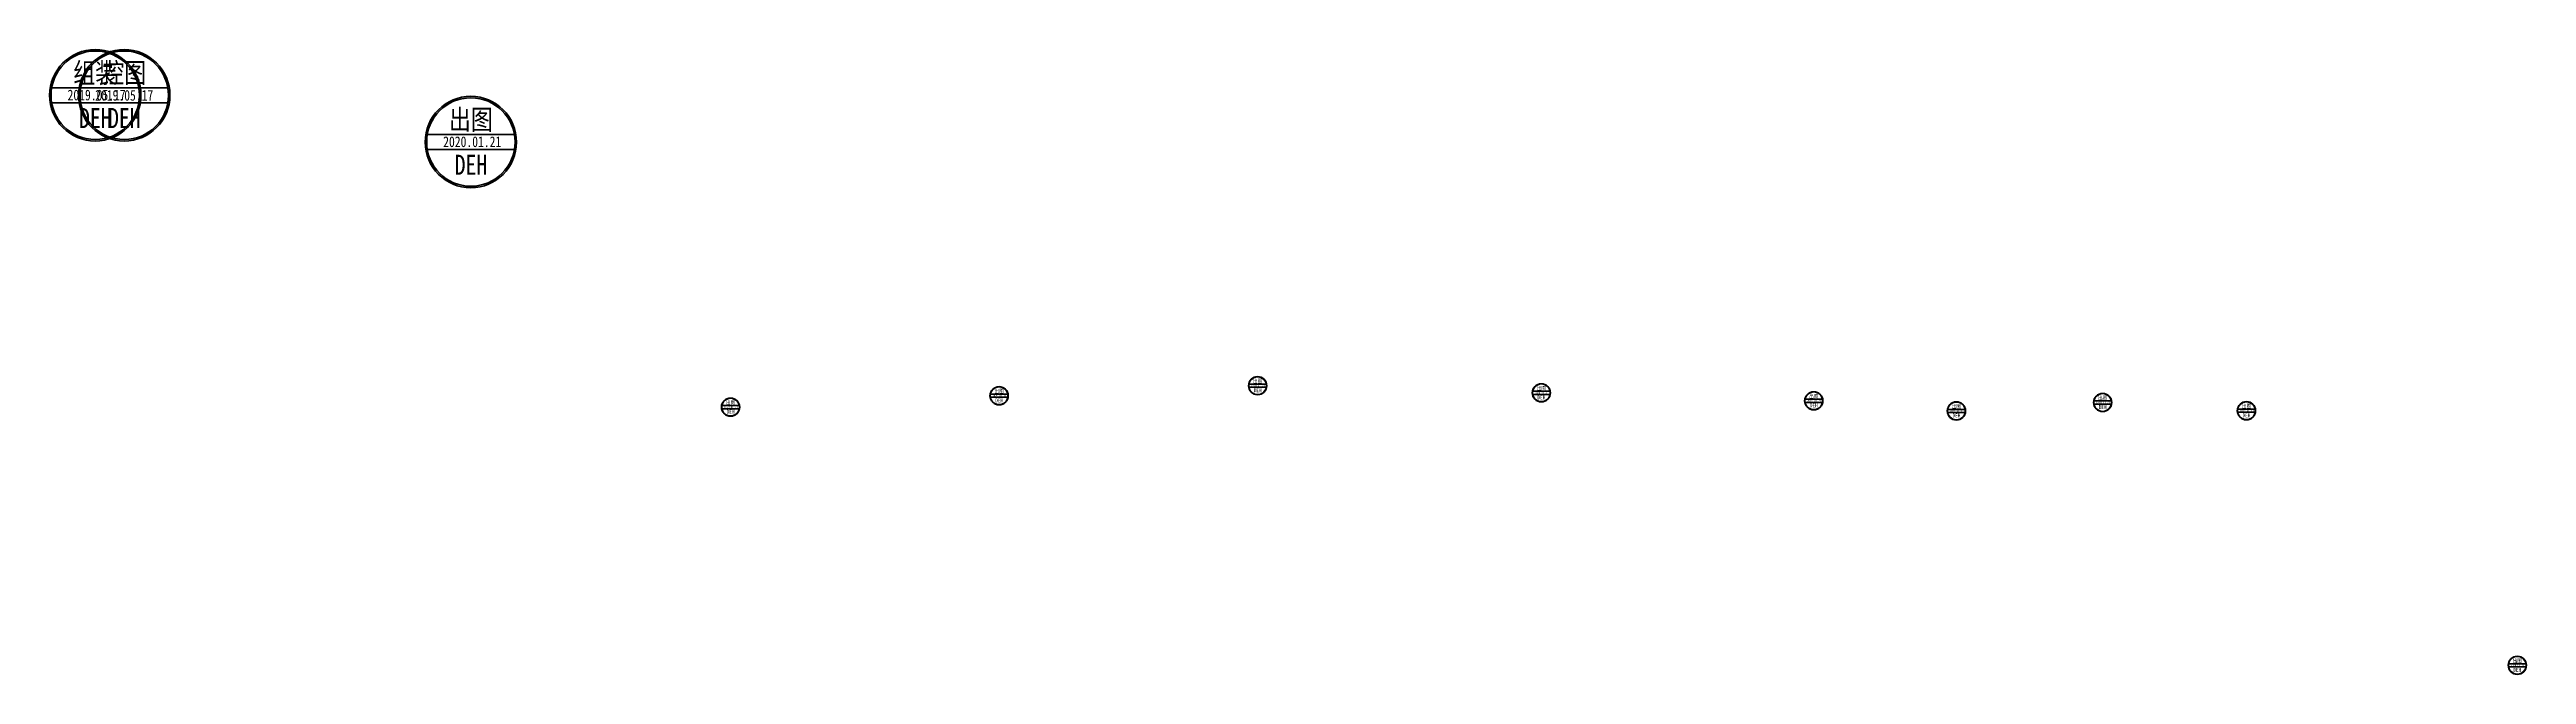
# Model space of a CAD drawing. Header units: millimetres. Extents: x 1333 to 131050, y -107161 to -5704.
# Drawn here: x 52262 to 56326, y -60900 to -59875 of the extents above; entities that cross this region are included whole.
import ezdxf
from ezdxf.enums import TextEntityAlignment as Align

# ---------------------------------------------------------------- set-up
doc = ezdxf.new("R2010")
doc.units = ezdxf.units.MM
doc.header["$LTSCALE"] = 0.5
for name, color, linetype, lineweight in [('印章专用-出图', 1, 'Continuous', 80), ('印章专用-控图', 1, 'Continuous', 80), ('印章专用-组装', 1, 'Continuous', 80)]:
    doc.layers.add(name, color=color, linetype=linetype, lineweight=lineweight)
doc.styles.add('DIM', font='romans.shx', dxfattribs={"width": 0.8, "bigfont": 'bigfont.shx'})
doc.styles.add('国标', font='simfang.ttf', dxfattribs={"width": 0.8})

# ---------------------------------------------------------------- blocks, each defined once
blk = doc.blocks.new('出图章')
at = {"layer": '印章专用-出图'}
h = blk.add_hatch(color=256, dxfattribs=at)
h.paths.add_polyline_path([(-15, 0, 1), (15, 0, 1)])
h.paths.add_polyline_path([(14.5, 0, -1), (-14.5, 0, -1)], flags=16)
h.paths.add_polyline_path([(-7.31, -12.35), (7.41, -12.35), (7.41, -2.73), (-7.31, -2.73)], flags=8)
at = {"layer": '印章专用-出图', "lineweight": 35}
for p, q in [((-14.28, 2.5), (14.28, 2.5)), ((-14.28, -2.5), (14.28, -2.5))]:
    blk.add_line(p, q, dxfattribs=at)
for radius in [15, 14.5]:
    blk.add_circle((0, 0), radius, dxfattribs=at)
at = {"layer": '印章专用-出图', "color": 4, "style": '国标', "width": 0.8}
blk.add_text('DEH', height=6.562, dxfattribs=at).set_placement((0.05, -10.74), align=Align.CENTER)
at = {"layer": '印章专用-出图', "color": 3, "style": '国标', "width": 0.8}
blk.add_attdef('出图', text='', height=6.6, dxfattribs=at).set_placement((0, 7.35), align=Align.MIDDLE_CENTER)
at = {"layer": '印章专用-出图', "color": 2, "style": '国标', "width": 0.8}
blk.add_attdef('XXXX.XX.XX', text='', height=3.5, dxfattribs=at).set_placement((0.45, 0.1), align=Align.MIDDLE_CENTER)
blk = doc.blocks.new('YZ-CT')
at = {"layer": '印章专用-出图'}
blk.add_blockref('出图章', (0.63, 0), dxfattribs=at).add_auto_attribs({'出图': '出图', 'XXXX.XX.XX': '2020.01.21'})
blk = doc.blocks.new('控图章')
at = {"layer": '印章专用-控图'}
h = blk.add_hatch(color=256, dxfattribs=at)
h.paths.add_polyline_path([(-15, 0, 1), (15, 0, 1)])
h.paths.add_polyline_path([(14.5, 0, -1), (-14.5, 0, -1)], flags=16)
at = {"layer": '印章专用-控图', "lineweight": 35}
for p, q in [((-14.28, 2.5), (14.28, 2.5)), ((-14.28, -2.5), (14.28, -2.5))]:
    blk.add_line(p, q, dxfattribs=at)
for radius in [15, 14.5]:
    blk.add_circle((0, 0), radius, dxfattribs=at)
at = {"layer": '印章专用-控图', "color": 4, "style": '国标', "width": 0.8}
blk.add_text('DEH', height=6.562, dxfattribs=at).set_placement((0.05, -10.74), align=Align.CENTER)
at = {"layer": '印章专用-控图', "color": 3, "style": '国标', "width": 0.8}
blk.add_attdef('控图', text='', height=6.6, dxfattribs=at).set_placement((0, 7.35), align=Align.MIDDLE_CENTER)
at = {"layer": '印章专用-控图', "color": 2, "style": '国标', "width": 0.8}
blk.add_attdef('XXXX.XX.XX', text='', height=3.5, dxfattribs=at).set_placement((0, 0), align=Align.MIDDLE_CENTER)
blk = doc.blocks.new('YZ-KT')
at = {"layer": '印章专用-控图'}
blk.add_blockref('控图章', (0.63, 0), dxfattribs=at).add_auto_attribs({'XXXX.XX.XX': '2019.05.17', '控图': '控图'})
blk = doc.blocks.new('组装章')
at = {"layer": '印章专用-组装', "lineweight": 35}
h = blk.add_hatch(color=256, dxfattribs=at)
h.paths.add_polyline_path([(-15, 0, 1), (15, 0, 1)])
h.paths.add_polyline_path([(14.5, 0, -1), (-14.5, 0, -1)], flags=16)
for p, q in [((-14.28, 2.5), (14.28, 2.5)), ((-14.28, -2.5), (14.28, -2.5))]:
    blk.add_line(p, q, dxfattribs=at)
for radius in [15, 14.5]:
    blk.add_circle((0, 0), radius, dxfattribs=at)
at = {"layer": '印章专用-组装', "color": 4, "style": '国标', "width": 0.8}
blk.add_text('DEH', height=6.562, dxfattribs=at).set_placement((0.05, -10.74), align=Align.CENTER)
at = {"layer": '印章专用-组装', "color": 3, "style": '国标', "width": 0.8}
blk.add_attdef('组装', text='', height=6.6, dxfattribs=at).set_placement((0, 7.35), align=Align.MIDDLE_CENTER)
at = {"layer": '印章专用-组装', "color": 2, "style": '国标', "width": 0.8}
blk.add_attdef('XXXX.XX.XX', text='', height=3.5, dxfattribs=at).set_placement((0.45, 0.1), align=Align.MIDDLE_CENTER)
blk = doc.blocks.new('YZ-ZZ')
at = {"layer": '印章专用-组装'}
blk.add_blockref('组装章', (0.63, 0), dxfattribs=at).add_auto_attribs({'组装': '组装', 'XXXX.XX.XX': '2019.05.17'})

msp = doc.modelspace()

# ---------------------------------------------------------------- block references
at = {"layer": '印章专用-出图', "xscale": 5, "yscale": 5, "zscale": 5}
msp.add_blockref('YZ-CT', (52949.913, -60026.471), dxfattribs=at)
at = {"layer": '印章专用-出图'}
for p in [(53819.214, -60442.64), (54243.319, -60426.069), (54708.883, -60437.786), (53378.531, -60461.291), (55155.875, -60450.9), (55389.895, -60467.458), (55629.777, -60453.676), (55865.767, -60467.193), (56310.155, -60884.66)]:
    msp.add_blockref('YZ-CT', p, dxfattribs=at)
at = {"layer": '印章专用-控图', "xscale": 5, "yscale": 5, "zscale": 5}
msp.add_blockref('YZ-KT', (52381.201, -59949.823), dxfattribs=at)
at = {"layer": '印章专用-组装', "xscale": 5, "yscale": 5, "zscale": 5}
msp.add_blockref('YZ-ZZ', (52333.622, -59949.823), dxfattribs=at)

# ---------------------------------------------------------------- texts
at = {"color": 2, "char_height": 3.5, "attachment_point": 9, "rotation": 45.000045, "style": 'DIM'}
for insert in [(55753.152, -60246.495), (55753.152, -60246.495), (55753.152, -60246.495), (55755.238, -60248.581), (55756.081, -60253.566)]:
    msp.add_mtext('\\A2;', dxfattribs=dict(at, insert=insert))

doc.saveas('drawing.dxf')
